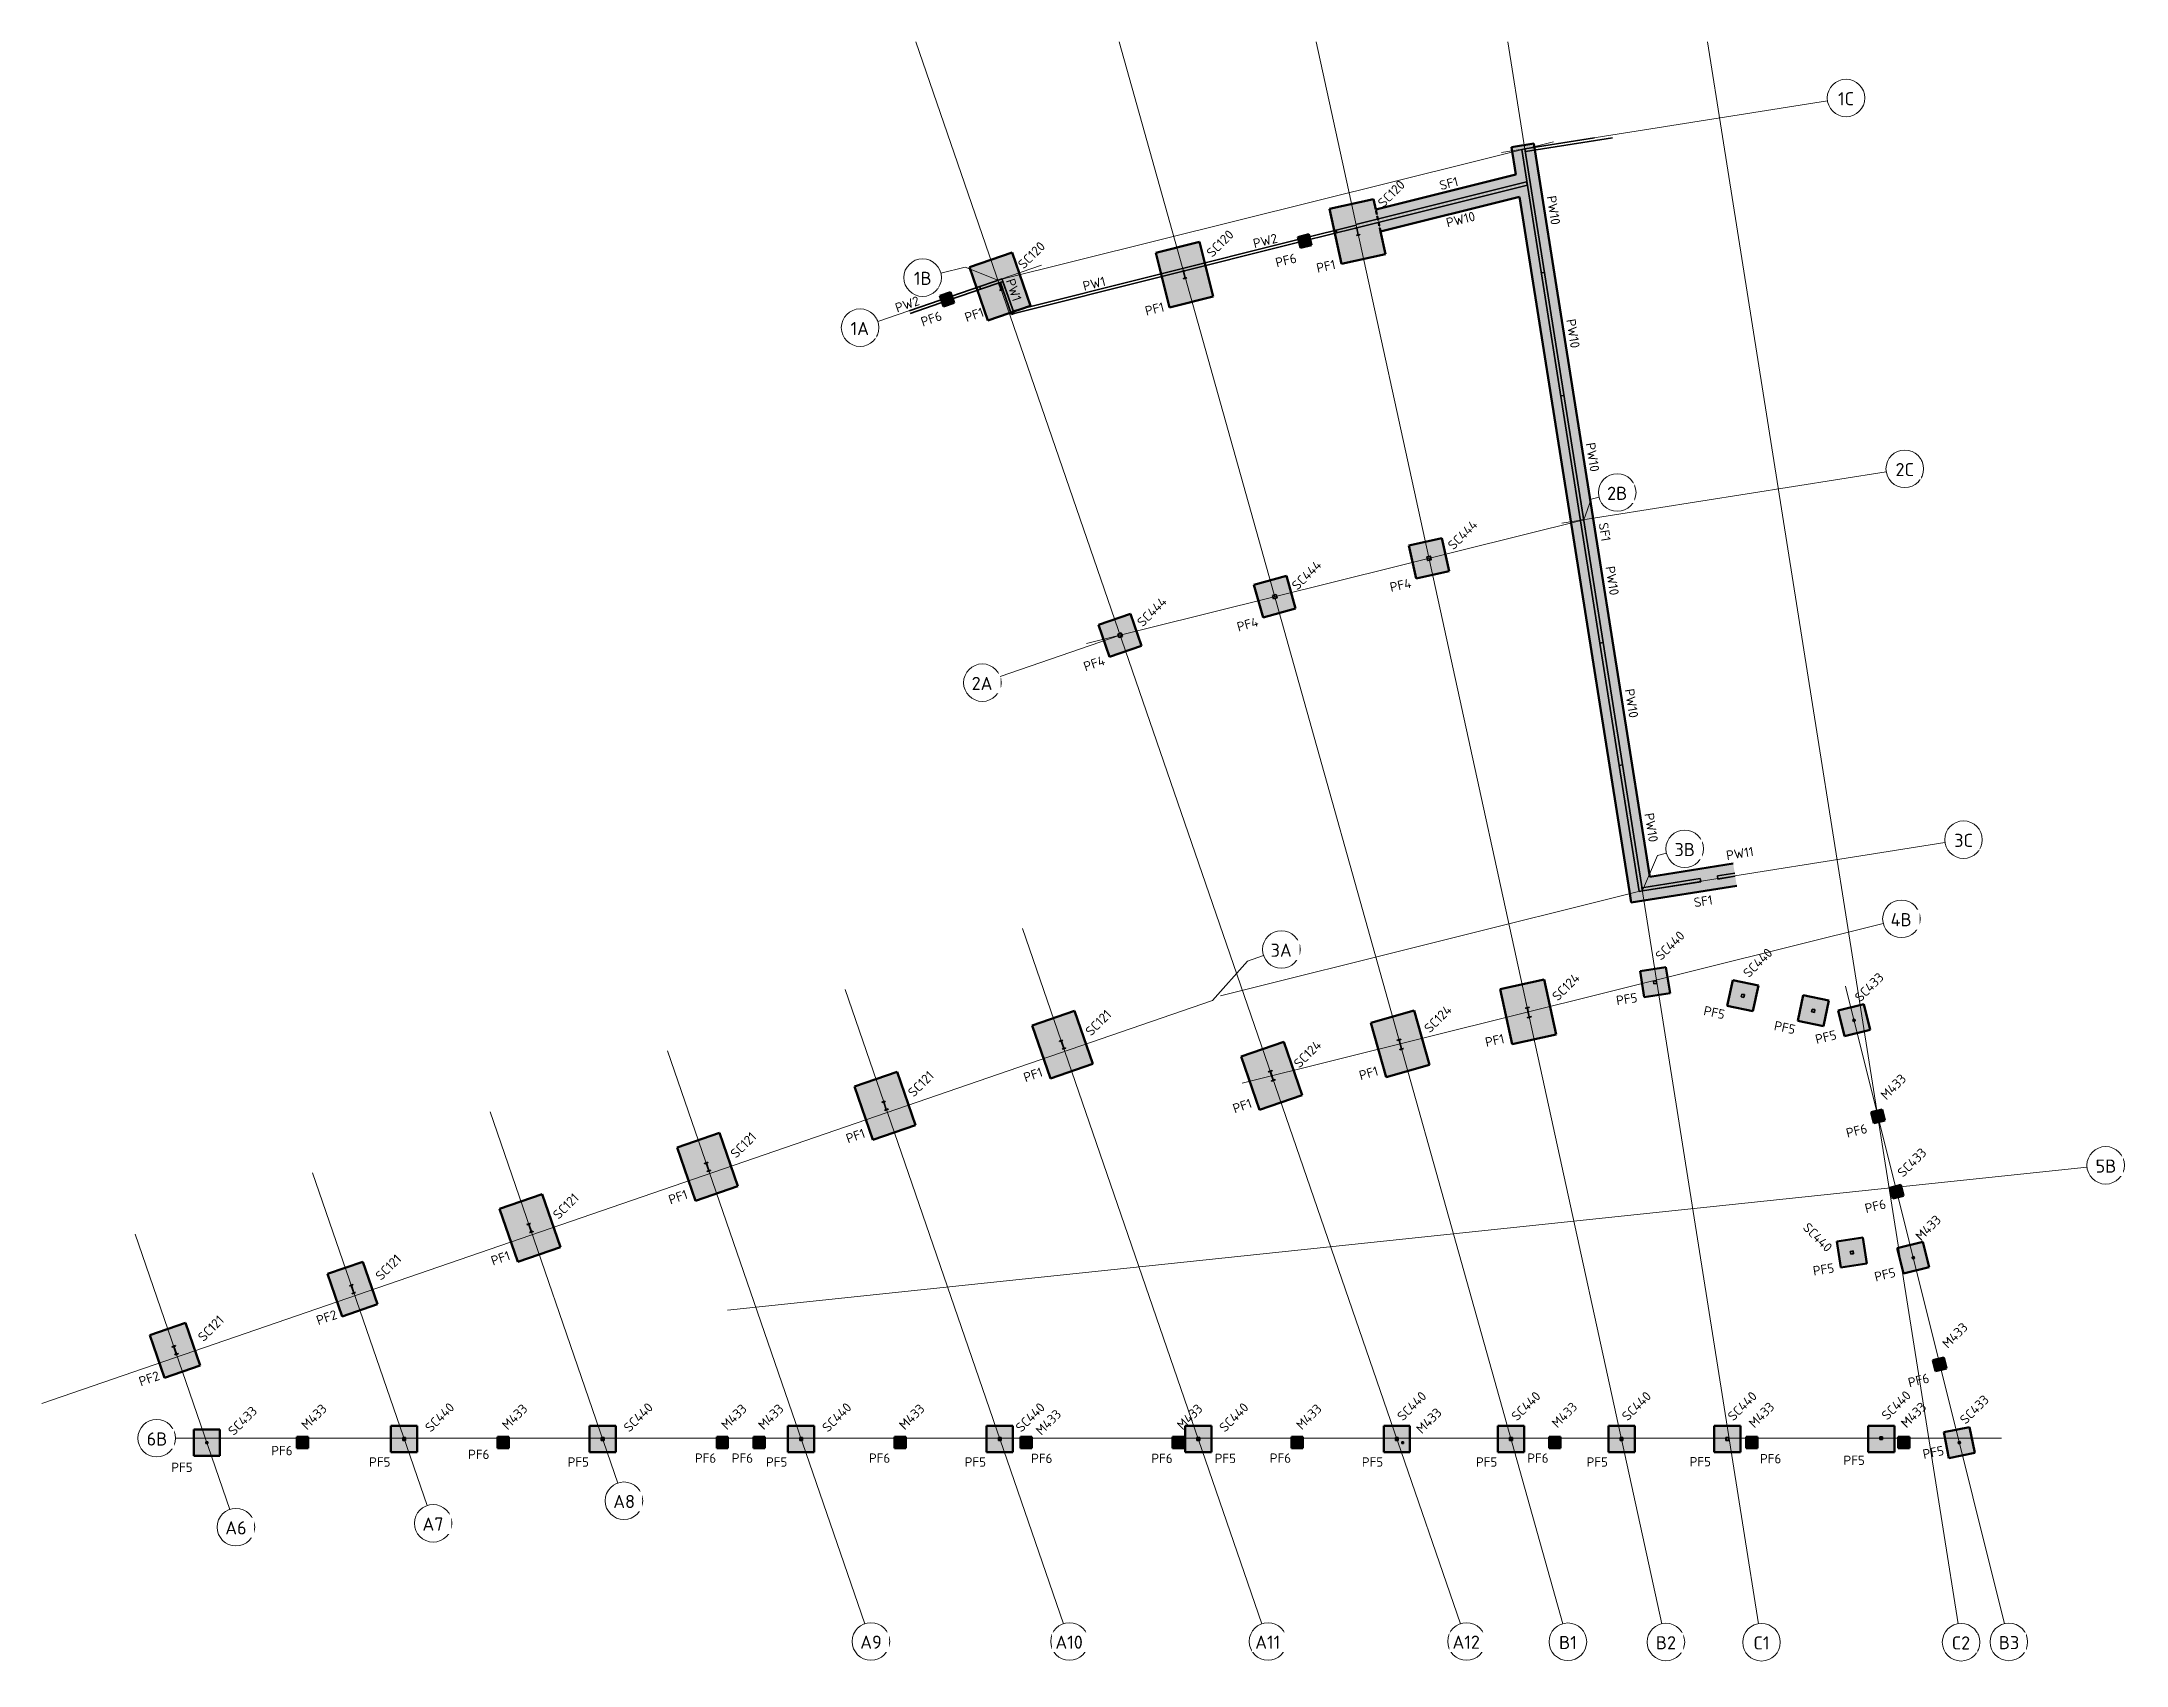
# Model space of a CAD drawing. Header units: millimetres. Extents: x 705 to 131896, y 9938 to 4044235.
# Drawn here: x 20850 to 131896, y 3957750 to 4044235 of the extents above.
import ezdxf

# ---------------------------------------------------------------- set-up
doc = ezdxf.new("R2010")
doc.units = ezdxf.units.MM
doc.linetypes.add('Hidden Half', pattern=[3, 2, -1])
for name, color, linetype, lineweight in [('A-200-A_WALL', 211, 'Continuous', 18), ('A-200-M_WALL_EXT', 113, 'Continuous', 13), ('S-160-A_FOUND', 171, 'Continuous', 18), ('S-160-M_FOUND', 171, 'Continuous', 13), ('S-160-MH_FOUND', 171, 'Hidden Half', 13), ('S-280-A_COLUMN', 171, 'Continuous', 18), ('S-280-M_COLUMN', 52, 'Continuous', 13), ('S-280-MH_COLUMN', 52, 'Hidden Half', 13), ('Z-030-M_GRID', 191, 'Continuous', 13), ('Z-033_T_GRIDREF', 31, 'Continuous', 13)]:
    doc.layers.add(name, color=color, linetype=linetype, lineweight=lineweight)
doc.styles.add('ISOCPEUR_1', font='isocpeur.ttf', dxfattribs={"height": 700})
doc.styles.add('ISOCPEUR_2', font='isocpeur.ttf', dxfattribs={"height": 500})

msp = doc.modelspace()

# ---------------------------------------------------------------- texts
at = {"layer": 'A-200-A_WALL', "lineweight": 13, "char_height": 500, "attachment_point": 1, "style": 'ISOCPEUR_2'}
for s, insert, width, rotation in [('PW10', (101510, 4036069), 1891.98, 279.00031), ('PW10', (95617, 4034820), 1891.98, 14.04498), ('PW2', (85332, 4033710), 1587.34, 14.04498), ('PW1', (72669, 4031671), 1459.07, 289.00041), ('PW1', (76261, 4031441), 1459.07, 14.04498), ('PW10', (102551, 4029501), 1891.98, 279.00031), ('PW10', (103594, 4022917), 1891.98, 279.00031), ('PW10', (104636, 4016336), 1891.98, 279.00031), ('PW10', (105670, 4009805), 1891.98, 279.00031), ('PW10', (106718, 4003188), 1891.98, 279.00031), ('PW11', (110548, 4001131), 1763.71, 9.00033)]:
    msp.add_mtext(s, dxfattribs=dict(at, insert=insert, width=width, rotation=rotation))
at = {"layer": 'S-160-A_FOUND', "lineweight": 13, "char_height": 500, "attachment_point": 1, "style": 'ISOCPEUR_2'}
for s, insert, width, rotation in [('SF1', (95259, 4036803), 1218.56, 14.04498), ('PF6', (86522, 4032694), 1346.83, 14.04498), ('PF1', (88710, 4032409), 1218.56, 12.33441), ('PF1', (69962, 4029762), 1218.56, 19.00041), ('PF1', (79577, 4030120), 1218.56, 14.01806), ('PF6', (67623, 4029525), 1346.83, 19.00041), ('SF1', (104280, 4018657), 1218.56, 279.00033), ('PF4', (92621, 4015407), 1394.94, 12.33441), ('PF4', (84468, 4013286), 1394.94, 15.66741), ('PF4', (76290, 4011162), 1394.94, 19.00041), ('SF1', (108822, 3998619), 1218.56, 9.00033), ('PF5', (104686, 3993397), 1346.83, 9.00033), ('PF5', (109447, 3992882), 1346.83, 348), ('PF1', (97700, 3991172), 1218.56, 12.33441), ('PF5', (113201, 3992083), 1346.83, 348), ('PF5', (115280, 3991320), 1346.83, 13.9804), ('PF1', (73093, 3989276), 1218.56, 19.00041), ('PF1', (90975, 3989393), 1218.56, 15.66741), ('PF1', (84240, 3987617), 1218.56, 19.00041), ('PF6', (116921, 3986329), 1346.83, 13.9804), ('PF1', (63637, 3986020), 1218.56, 19.00041), ('PF1', (54182, 3982764), 1218.56, 19.00041), ('PF6', (117921, 3982311), 1346.83, 13.98667), ('PF1', (44727, 3979509), 1218.56, 19.00041), ('PF5', (115168, 3978997), 1346.83, 8.99773), ('PF5', (118429, 3978670), 1346.83, 13.9804), ('PF2', (35422, 3976336), 1346.83, 19.00041), ('PF2', (25967, 3973080), 1346.83, 19.00041), ('PF6', (120223, 3973035), 1346.83, 13.9804), ('PF5', (121010, 3969231), 1346.83, 11.20024)]:
    msp.add_mtext(s, dxfattribs=dict(at, insert=insert, width=width, rotation=rotation))
at = {"layer": 'S-160-A_FOUND', "lineweight": 13, "char_height": 500, "width": 1346.83, "attachment_point": 1, "style": 'ISOCPEUR_2'}
for s, insert in [('PF6', (33078, 3969436)), ('PF5', (38292, 3968831)), ('PF6', (43566, 3969236)), ('PF5', (48868, 3968831)), ('PF6', (55645, 3969036)), ('PF6', (57611, 3969036)), ('PF5', (59437, 3968831)), ('PF6', (64919, 3969036)), ('PF5', (70021, 3968831)), ('PF6', (73557, 3969023)), ('PF6', (79963, 3969023)), ('PF5', (83336, 3969023)), ('PF6', (86271, 3969036)), ('PF5', (91173, 3968831)), ('PF5', (97255, 3968831)), ('PF6', (99986, 3969036)), ('PF5', (103143, 3968831)), ('PF5', (108636, 3968847)), ('PF6', (112385, 3969007)), ('PF5', (116830, 3968920)), ('PF5', (27753, 3968546))]:
    msp.add_mtext(s, dxfattribs=dict(at, insert=insert))
at = {"layer": 'S-280-A_COLUMN', "lineweight": 13, "char_height": 500, "attachment_point": 1, "style": 'ISOCPEUR_2'}
for s, insert, width, rotation in [('SC120', (91970, 4035718), 2084.39, 45), ('SC120', (72802, 4032441), 2084.39, 45), ('SC120', (82849, 4033064), 2084.39, 45), ('SC444', (95699, 4017481), 2356.96, 45), ('SC444', (87386, 4015334), 2356.96, 45), ('SC444', (79146, 4013380), 2356.96, 45), ('SC440', (106758, 3995610), 2308.86, 45), ('SC440', (111432, 3994692), 2308.86, 45), ('SC124', (101256, 3993452), 2132.49, 45), ('SC433', (117376, 3993400), 2260.76, 45), ('SC121', (76395, 3991587), 1956.12, 45), ('SC124', (94441, 3991750), 2132.49, 45), ('SC124', (87492, 3989878), 2132.49, 45), ('SC121', (66940, 3988331), 1956.12, 45), ('M433', (118758, 3988187), 1891.98, 45), ('SC121', (57485, 3985075), 1956.12, 45), ('SC433', (119651, 3984062), 2260.76, 45), ('SC121', (48030, 3981819), 1956.12, 45), ('SC440', (114978, 3981378), 2308.86, 315), ('M433', (120613, 3980673), 1891.98, 45), ('SC121', (38575, 3978564), 1956.12, 45), ('SC121', (29119, 3975308), 1956.12, 45), ('M433', (122039, 3974948), 1891.98, 45), ('SC440', (93002, 3971082), 2308.86, 45), ('SC440', (99084, 3971082), 2308.86, 45), ('SC440', (104972, 3971082), 2308.86, 45), ('SC440', (110609, 3971082), 2308.86, 45), ('SC440', (118806, 3971122), 2308.86, 45), ('SC433', (30725, 3970301), 2260.76, 45), ('M433', (34628, 3970609), 1891.98, 45), ('SC440', (41220, 3970482), 2308.86, 45), ('M433', (45317, 3970609), 1891.98, 45), ('SC440', (51797, 3970482), 2308.86, 45), ('M433', (56995, 3970609), 1891.98, 45), ('M433', (58961, 3970609), 1891.98, 45), ('SC440', (62373, 3970482), 2308.86, 45), ('M433', (66469, 3970609), 1891.98, 45), ('SC440', (72677, 3970482), 2308.86, 45), ('M433', (73746, 3970319), 1891.98, 45), ('M433', (81276, 3970609), 1891.98, 45), ('SC440', (83525, 3970482), 2308.86, 45), ('M433', (87621, 3970609), 1891.98, 45), ('M433', (94015, 3970402), 1891.98, 45), ('M433', (101236, 3970709), 1891.98, 45), ('M433', (111734, 3970709), 1891.98, 45), ('M433', (119834, 3970709), 1891.98, 45), ('SC433', (122977, 3970903), 2260.76, 45)]:
    msp.add_mtext(s, dxfattribs=dict(at, insert=insert, width=width, rotation=rotation))

# ---------------------------------------------------------------- blocks, each defined once
blk = doc.blocks.new('NRP_Column-Steel-SHS - SC444 - 200x200x6_0SHS-4110093-S1_001 - FOUNDATION PLAN - PART 2')
at = {"layer": 'S-280-M_COLUMN', "lineweight": 35}
for p, q in [((100, 100), (-100, 100)), ((-100, 100), (-100, -100)), ((-94, -94), (-94, 94)), ((-94, 94), (94, 94)), ((94, 94), (94, -94)), ((100, -100), (100, 100)), ((-100, -100), (100, -100)), ((94, -94), (-94, -94))]:
    blk.add_line(p, q, dxfattribs=at)
blk = doc.blocks.new('NRP_Column-Steel-SHS - SC444 - 200x200x6_0SHS-3921537-S1_001 - FOUNDATION PLAN - PART 2')
at = {"layer": 'S-280-M_COLUMN', "lineweight": 35}
for p, q in [((100, 100), (-100, 100)), ((-100, 100), (-100, -100)), ((-94, -94), (-94, 94)), ((-94, 94), (94, 94)), ((94, 94), (94, -94)), ((100, -100), (100, 100)), ((-100, -100), (100, -100)), ((94, -94), (-94, -94))]:
    blk.add_line(p, q, dxfattribs=at)
blk = doc.blocks.new('NRP_Column-Steel-SHS - SC444 - 200x200x6_0SHS-3921946-S1_001 - FOUNDATION PLAN - PART 2')
at = {"layer": 'S-280-M_COLUMN', "lineweight": 35}
for p, q in [((100, 100), (-100, 100)), ((-100, 100), (-100, -100)), ((-94, -94), (-94, 94)), ((-94, 94), (94, 94)), ((94, 94), (94, -94)), ((100, -100), (100, 100)), ((-100, -100), (100, -100)), ((94, -94), (-94, -94))]:
    blk.add_line(p, q, dxfattribs=at)
blk = doc.blocks.new('NRP_Column-Steel-SHS - SC433 - 100x100x5_0SHS-4145820-S1_001 - FOUNDATION PLAN - PART 2')
at = {"layer": 'S-280-M_COLUMN', "lineweight": 35}
for p, q in [((50, 50), (-50, 50)), ((-50, 50), (-50, -50)), ((-45, -45), (-45, 45)), ((-45, 45), (45, 45)), ((45, 45), (45, -45)), ((50, -50), (50, 50)), ((-50, -50), (50, -50)), ((45, -45), (-45, -45))]:
    blk.add_line(p, q, dxfattribs=at)
blk = doc.blocks.new('NRP_Column-Steel-SHS - SC440 - 150x150x5_0SHS-4132256-S1_001 - FOUNDATION PLAN - PART 2')
at = {"layer": 'S-280-M_COLUMN', "lineweight": 35}
for p, q in [((75, 75), (-75, 75)), ((-75, 75), (-75, -75)), ((-70, -70), (-70, 70)), ((-70, 70), (70, 70)), ((70, 70), (70, -70)), ((75, -75), (75, 75)), ((-75, -75), (75, -75)), ((70, -70), (-70, -70))]:
    blk.add_line(p, q, dxfattribs=at)
blk = doc.blocks.new('NRP_Column-Steel-SHS - SC440 - 150x150x5_0SHS-4132352-S1_001 - FOUNDATION PLAN - PART 2')
at = {"layer": 'S-280-M_COLUMN', "lineweight": 35}
for p, q in [((75, 75), (-75, 75)), ((-75, 75), (-75, -75)), ((-70, -70), (-70, 70)), ((-70, 70), (70, 70)), ((70, 70), (70, -70)), ((75, -75), (75, 75)), ((-75, -75), (75, -75)), ((70, -70), (-70, -70))]:
    blk.add_line(p, q, dxfattribs=at)
blk = doc.blocks.new('NRP_Column-Steel-SHS - SC440 - 150x150x5_0SHS-3895936-S1_001 - FOUNDATION PLAN - PART 2')
at = {"layer": 'S-280-M_COLUMN', "lineweight": 35}
for p, q in [((75, 75), (-75, 75)), ((-75, 75), (-75, -75)), ((-70, -70), (-70, 70)), ((-70, 70), (70, 70)), ((70, 70), (70, -70)), ((75, -75), (75, 75)), ((-75, -75), (75, -75)), ((70, -70), (-70, -70))]:
    blk.add_line(p, q, dxfattribs=at)
blk = doc.blocks.new('NRP_Column-Steel-SHS - SC440 - 150x150x5_0SHS-3895937-S1_001 - FOUNDATION PLAN - PART 2')
at = {"layer": 'S-280-M_COLUMN', "lineweight": 35}
for p, q in [((75, 75), (-75, 75)), ((-75, 75), (-75, -75)), ((-70, -70), (-70, 70)), ((-70, 70), (70, 70)), ((70, 70), (70, -70)), ((75, -75), (75, 75)), ((-75, -75), (75, -75)), ((70, -70), (-70, -70))]:
    blk.add_line(p, q, dxfattribs=at)
blk = doc.blocks.new('NRP_Column-Steel-SHS - SC440 - 150x150x5_0SHS-3895938-S1_001 - FOUNDATION PLAN - PART 2')
at = {"layer": 'S-280-M_COLUMN', "lineweight": 35}
for p, q in [((75, 75), (-75, 75)), ((-75, 75), (-75, -75)), ((-70, -70), (-70, 70)), ((-70, 70), (70, 70)), ((70, 70), (70, -70)), ((75, -75), (75, 75)), ((-75, -75), (75, -75)), ((70, -70), (-70, -70))]:
    blk.add_line(p, q, dxfattribs=at)
blk = doc.blocks.new('NRP_Column-Steel-SHS - SC440 - 150x150x5_0SHS-3895939-S1_001 - FOUNDATION PLAN - PART 2')
at = {"layer": 'S-280-M_COLUMN', "lineweight": 35}
for p, q in [((75, 75), (-75, 75)), ((-75, 75), (-75, -75)), ((-70, -70), (-70, 70)), ((-70, 70), (70, 70)), ((70, 70), (70, -70)), ((75, -75), (75, 75)), ((-75, -75), (75, -75)), ((70, -70), (-70, -70))]:
    blk.add_line(p, q, dxfattribs=at)
blk = doc.blocks.new('NRP_Column-Steel-SHS - SC440 - 150x150x5_0SHS-4146195-S1_001 - FOUNDATION PLAN - PART 2')
at = {"layer": 'S-280-M_COLUMN', "lineweight": 35}
for p, q in [((75, 75), (-75, 75)), ((-75, 75), (-75, -75)), ((-70, -70), (-70, 70)), ((-70, 70), (70, 70)), ((70, 70), (70, -70)), ((75, -75), (75, 75)), ((-75, -75), (75, -75)), ((70, -70), (-70, -70))]:
    blk.add_line(p, q, dxfattribs=at)
blk = doc.blocks.new('NRP_Column-Steel-SHS - SC440 - 150x150x5_0SHS-4146193-S1_001 - FOUNDATION PLAN - PART 2')
at = {"layer": 'S-280-M_COLUMN', "lineweight": 35}
for p, q in [((75, 75), (-75, 75)), ((-75, 75), (-75, -75)), ((-70, -70), (-70, 70)), ((-70, 70), (70, 70)), ((70, 70), (70, -70)), ((75, -75), (75, 75)), ((-75, -75), (75, -75)), ((70, -70), (-70, -70))]:
    blk.add_line(p, q, dxfattribs=at)
blk = doc.blocks.new('NRP_Column-Steel-SHS - SC440 - 150x150x5_0SHS-4145874-S1_001 - FOUNDATION PLAN - PART 2')
at = {"layer": 'S-280-M_COLUMN', "lineweight": 35}
for p, q in [((75, 75), (-75, 75)), ((-75, 75), (-75, -75)), ((-70, -70), (-70, 70)), ((-70, 70), (70, 70)), ((70, 70), (70, -70)), ((75, -75), (75, 75)), ((-75, -75), (75, -75)), ((70, -70), (-70, -70))]:
    blk.add_line(p, q, dxfattribs=at)
blk = doc.blocks.new('NRP_Column-Steel-SHS - SC440 - 150x150x5_0SHS-4132785-S1_001 - FOUNDATION PLAN - PART 2')
at = {"layer": 'S-280-M_COLUMN', "lineweight": 35}
for p, q in [((75, 75), (-75, 75)), ((-75, 75), (-75, -75)), ((-70, -70), (-70, 70)), ((-70, 70), (70, 70)), ((70, 70), (70, -70)), ((75, -75), (75, 75)), ((-75, -75), (75, -75)), ((70, -70), (-70, -70))]:
    blk.add_line(p, q, dxfattribs=at)
blk = doc.blocks.new('NRP_Column-Steel-SHS - SC433 - 100x100x5_0SHS-4142158-S1_001 - FOUNDATION PLAN - PART 2')
at = {"layer": 'S-280-M_COLUMN', "lineweight": 35}
for p, q in [((50, 50), (-50, 50)), ((-50, 50), (-50, -50)), ((-45, -45), (-45, 45)), ((-45, 45), (45, 45)), ((45, 45), (45, -45)), ((50, -50), (50, 50)), ((-50, -50), (50, -50)), ((45, -45), (-45, -45))]:
    blk.add_line(p, q, dxfattribs=at)
blk = doc.blocks.new('NRP_Column-Steel-SHS - SC433 - 100x100x5_0SHS-4142726-S1_001 - FOUNDATION PLAN - PART 2')
at = {"layer": 'S-280-M_COLUMN', "lineweight": 35}
for p, q in [((50, 50), (-50, 50)), ((-50, 50), (-50, -50)), ((-45, -45), (-45, 45)), ((-45, 45), (45, 45)), ((45, 45), (45, -45)), ((50, -50), (50, 50)), ((-50, -50), (50, -50)), ((45, -45), (-45, -45))]:
    blk.add_line(p, q, dxfattribs=at)
blk = doc.blocks.new('NRP_Column-Steel-SHS - SC440 - 150x150x5_0SHS-3900631-S1_001 - FOUNDATION PLAN - PART 2')
at = {"layer": 'S-280-M_COLUMN', "lineweight": 35}
for p, q in [((75, 75), (-75, 75)), ((-75, 75), (-75, -75)), ((-70, -70), (-70, 70)), ((-70, 70), (70, 70)), ((70, 70), (70, -70)), ((75, -75), (75, 75)), ((-75, -75), (75, -75)), ((70, -70), (-70, -70))]:
    blk.add_line(p, q, dxfattribs=at)
blk = doc.blocks.new('NRP_Column-Steel-SHS - SC440 - 150x150x5_0SHS-3900632-S1_001 - FOUNDATION PLAN - PART 2')
at = {"layer": 'S-280-M_COLUMN', "lineweight": 35}
for p, q in [((75, 75), (-75, 75)), ((-75, 75), (-75, -75)), ((-70, -70), (-70, 70)), ((-70, 70), (70, 70)), ((70, 70), (70, -70)), ((75, -75), (75, 75)), ((-75, -75), (75, -75)), ((70, -70), (-70, -70))]:
    blk.add_line(p, q, dxfattribs=at)
blk = doc.blocks.new('NRP_Column-Steel-SHS - SC440 - 150x150x5_0SHS-3964800-S1_001 - FOUNDATION PLAN - PART 2')
at = {"layer": 'S-280-M_COLUMN', "lineweight": 35}
for p, q in [((75, 75), (-75, 75)), ((-75, 75), (-75, -75)), ((-70, -70), (-70, 70)), ((-70, 70), (70, 70)), ((70, 70), (70, -70)), ((75, -75), (75, 75)), ((-75, -75), (75, -75)), ((70, -70), (-70, -70))]:
    blk.add_line(p, q, dxfattribs=at)
blk = doc.blocks.new('NRP_Foundation-Pad Footing Fibre _v2_ - PF4 -1800 x 1800 x 400d-3893011-S1_001 - FOUNDATION PLAN - PART 2')
at = {"layer": 'S-160-M_FOUND', "linetype": 'Hidden Half', "lineweight": 50}
blk.add_hatch(color=256, dxfattribs=at).paths.add_polyline_path([(-850, 550), (-850, -1250), (950, -1250), (950, 550)])
at = {"layer": 'S-160-M_FOUND', "lineweight": 50}
for p, q in [((950, 550), (-850, 550)), ((-850, 550), (-850, -1250)), ((950, -1250), (950, 550)), ((-850, -1250), (950, -1250))]:
    blk.add_line(p, q, dxfattribs=at)
blk = doc.blocks.new('NRP_Foundation-Pad Footing Fibre _v2_ - PF5 -1400 x 1400 x 400d-3893014-S1_001 - FOUNDATION PLAN - PART 2')
at = {"layer": 'S-160-M_FOUND', "linetype": 'Hidden Half', "lineweight": 50}
blk.add_hatch(color=256, dxfattribs=at).paths.add_polyline_path([(750, 350), (-650, 350), (-650, -1050), (750, -1050)])
at = {"layer": 'S-160-M_FOUND', "lineweight": 50}
for p, q in [((750, 350), (-650, 350)), ((-650, 350), (-650, -1050)), ((750, -1050), (750, 350)), ((-650, -1050), (750, -1050))]:
    blk.add_line(p, q, dxfattribs=at)
blk = doc.blocks.new('NRP_Foundation-Pad Footing Fibre _v2_ - PF1 - 3000 x 2400 x 600d-2371040-S1_001 - FOUNDATION PLAN - PART 2')
at = {"layer": 'S-160-M_FOUND', "linetype": 'Hidden Half', "lineweight": 50}
blk.add_hatch(color=256, dxfattribs=at).paths.add_polyline_path([(1550, 850), (-1450, 850), (-1450, -1550), (1550, -1550)])
at = {"layer": 'S-160-M_FOUND', "lineweight": 50}
for p, q in [((1550, 850), (-1450, 850)), ((-1450, 850), (-1450, -1550)), ((1550, -1550), (1550, 850)), ((-1450, -1550), (1550, -1550))]:
    blk.add_line(p, q, dxfattribs=at)
blk = doc.blocks.new('NRP_Foundation-Pad Footing Fibre _v2_ - PF2 -2400 x 2000 x 600d-3893007-S1_001 - FOUNDATION PLAN - PART 2')
at = {"layer": 'S-160-M_FOUND', "linetype": 'Hidden Half', "lineweight": 50}
blk.add_hatch(color=256, dxfattribs=at).paths.add_polyline_path([(1250, -1350), (1250, 650), (-1150, 650), (-1150, -1350)])
at = {"layer": 'S-160-M_FOUND', "lineweight": 50}
for p, q in [((1250, 650), (-1150, 650)), ((-1150, 650), (-1150, -1350)), ((1250, -1350), (1250, 650)), ((-1150, -1350), (1250, -1350))]:
    blk.add_line(p, q, dxfattribs=at)
blk = doc.blocks.new('NRP_Column-Steel-SHS - M433 - 100x100x5_0SHS-3909548-S1_001 - FOUNDATION PLAN - PART 2')
at = {"layer": 'S-280-M_COLUMN', "lineweight": 35}
for p, q in [((50, 50), (-50, 50)), ((-50, 50), (-50, -50)), ((-45, -45), (-45, 45)), ((-45, 45), (45, 45)), ((45, 45), (45, -45)), ((50, -50), (50, 50)), ((-50, -50), (50, -50)), ((45, -45), (-45, -45))]:
    blk.add_line(p, q, dxfattribs=at)
blk = doc.blocks.new('NRP_Column-Steel-SHS - M433 - 100x100x5_0SHS-3910052-S1_001 - FOUNDATION PLAN - PART 2')
at = {"layer": 'S-280-M_COLUMN', "lineweight": 35}
for p, q in [((50, 50), (-50, 50)), ((-50, 50), (-50, -50)), ((-45, -45), (-45, 45)), ((-45, 45), (45, 45)), ((45, 45), (45, -45)), ((50, -50), (50, 50)), ((-50, -50), (50, -50)), ((45, -45), (-45, -45))]:
    blk.add_line(p, q, dxfattribs=at)
blk = doc.blocks.new('NRP_Column-Steel-SHS - M433 - 100x100x5_0SHS-3910123-S1_001 - FOUNDATION PLAN - PART 2')
at = {"layer": 'S-280-M_COLUMN', "lineweight": 35}
for p, q in [((50, 50), (-50, 50)), ((-50, 50), (-50, -50)), ((-45, -45), (-45, 45)), ((-45, 45), (45, 45)), ((45, 45), (45, -45)), ((50, -50), (50, 50)), ((-50, -50), (50, -50)), ((45, -45), (-45, -45))]:
    blk.add_line(p, q, dxfattribs=at)
blk = doc.blocks.new('NRP_Column-Steel-SHS - M433 - 100x100x5_0SHS-3910160-S1_001 - FOUNDATION PLAN - PART 2')
at = {"layer": 'S-280-M_COLUMN', "lineweight": 35}
for p, q in [((50, 50), (-50, 50)), ((-50, 50), (-50, -50)), ((-45, -45), (-45, 45)), ((-45, 45), (45, 45)), ((45, 45), (45, -45)), ((50, -50), (50, 50)), ((-50, -50), (50, -50)), ((45, -45), (-45, -45))]:
    blk.add_line(p, q, dxfattribs=at)
blk = doc.blocks.new('NRP_Column-Steel-SHS - M433 - 100x100x5_0SHS-3910138-S1_001 - FOUNDATION PLAN - PART 2')
at = {"layer": 'S-280-M_COLUMN', "lineweight": 35}
for p, q in [((50, 50), (-50, 50)), ((-50, 50), (-50, -50)), ((-45, -45), (-45, 45)), ((-45, 45), (45, 45)), ((45, 45), (45, -45)), ((50, -50), (50, 50)), ((-50, -50), (50, -50)), ((45, -45), (-45, -45))]:
    blk.add_line(p, q, dxfattribs=at)
blk = doc.blocks.new('NRP_Column-Steel-SHS - M433 - 100x100x5_0SHS-3910202-S1_001 - FOUNDATION PLAN - PART 2')
at = {"layer": 'S-280-M_COLUMN', "lineweight": 35}
for p, q in [((50, 50), (-50, 50)), ((-50, 50), (-50, -50)), ((-45, -45), (-45, 45)), ((-45, 45), (45, 45)), ((45, 45), (45, -45)), ((50, -50), (50, 50)), ((-50, -50), (50, -50)), ((45, -45), (-45, -45))]:
    blk.add_line(p, q, dxfattribs=at)
blk = doc.blocks.new('NRP_Column-Steel-SHS - M433 - 100x100x5_0SHS-3910205-S1_001 - FOUNDATION PLAN - PART 2')
at = {"layer": 'S-280-M_COLUMN', "lineweight": 35}
for p, q in [((50, 50), (-50, 50)), ((-50, 50), (-50, -50)), ((-45, -45), (-45, 45)), ((-45, 45), (45, 45)), ((45, 45), (45, -45)), ((50, -50), (50, 50)), ((-50, -50), (50, -50)), ((45, -45), (-45, -45))]:
    blk.add_line(p, q, dxfattribs=at)
blk = doc.blocks.new('NRP_Column-Steel-SHS - M433 - 100x100x5_0SHS-3910236-S1_001 - FOUNDATION PLAN - PART 2')
at = {"layer": 'S-280-M_COLUMN', "lineweight": 35}
for p, q in [((50, 50), (-50, 50)), ((-50, 50), (-50, -50)), ((-45, -45), (-45, 45)), ((-45, 45), (45, 45)), ((45, 45), (45, -45)), ((50, -50), (50, 50)), ((-50, -50), (50, -50)), ((45, -45), (-45, -45))]:
    blk.add_line(p, q, dxfattribs=at)
blk = doc.blocks.new('NRP_Column-Steel-SHS - M433 - 100x100x5_0SHS-3910260-S1_001 - FOUNDATION PLAN - PART 2')
at = {"layer": 'S-280-M_COLUMN', "lineweight": 35}
for p, q in [((50, 50), (-50, 50)), ((-50, 50), (-50, -50)), ((-45, -45), (-45, 45)), ((-45, 45), (45, 45)), ((45, 45), (45, -45)), ((50, -50), (50, 50)), ((-50, -50), (50, -50)), ((45, -45), (-45, -45))]:
    blk.add_line(p, q, dxfattribs=at)
blk = doc.blocks.new('NRP_Column-Steel-SHS - M433 - 100x100x5_0SHS-3910288-S1_001 - FOUNDATION PLAN - PART 2')
at = {"layer": 'S-280-M_COLUMN', "lineweight": 35}
for p, q in [((50, 50), (-50, 50)), ((-50, 50), (-50, -50)), ((-45, -45), (-45, 45)), ((-45, 45), (45, 45)), ((45, 45), (45, -45)), ((50, -50), (50, 50)), ((-50, -50), (50, -50)), ((45, -45), (-45, -45))]:
    blk.add_line(p, q, dxfattribs=at)
blk = doc.blocks.new('NRP_Column-Steel-SHS - M433 - 100x100x5_0SHS-3910291-S1_001 - FOUNDATION PLAN - PART 2')
at = {"layer": 'S-280-M_COLUMN', "lineweight": 35}
for p, q in [((50, 50), (-50, 50)), ((-50, 50), (-50, -50)), ((-45, -45), (-45, 45)), ((-45, 45), (45, 45)), ((45, 45), (45, -45)), ((50, -50), (50, 50)), ((-50, -50), (50, -50)), ((45, -45), (-45, -45))]:
    blk.add_line(p, q, dxfattribs=at)
blk = doc.blocks.new('NRP_Column-Steel-SHS - M433 - 100x100x5_0SHS-3910356-S1_001 - FOUNDATION PLAN - PART 2')
at = {"layer": 'S-280-M_COLUMN', "lineweight": 35}
for p, q in [((50, 50), (-50, 50)), ((-50, 50), (-50, -50)), ((-45, -45), (-45, 45)), ((-45, 45), (45, 45)), ((45, 45), (45, -45)), ((50, -50), (50, 50)), ((-50, -50), (50, -50)), ((45, -45), (-45, -45))]:
    blk.add_line(p, q, dxfattribs=at)
blk = doc.blocks.new('NRP_Foundation-Pad Footing Fibre _v2_ - PF6 -600 x 600 x 400d-3914141-S1_001 - FOUNDATION PLAN - PART 2')
at = {"layer": 'S-160-M_FOUND', "linetype": 'Hidden Half', "lineweight": 50}
blk.add_hatch(color=256, dxfattribs=at).paths.add_polyline_path([(350, -50), (-250, -50), (-250, -650), (350, -650)])
at = {"layer": 'S-160-M_FOUND', "lineweight": 50}
for p, q in [((350, -50), (-250, -50)), ((-250, -50), (-250, -650)), ((-250, -650), (350, -650)), ((350, -650), (350, -50))]:
    blk.add_line(p, q, dxfattribs=at)
blk = doc.blocks.new('NRP_Column-Steel-SHS - SC433 - 100x100x5_0SHS-4142520-S1_001 - FOUNDATION PLAN - PART 2')
at = {"layer": 'S-280-M_COLUMN', "lineweight": 35}
for p, q in [((50, 50), (-50, 50)), ((-50, 50), (-50, -50)), ((-45, -45), (-45, 45)), ((-45, 45), (45, 45)), ((45, 45), (45, -45)), ((50, -50), (50, 50)), ((-50, -50), (50, -50)), ((45, -45), (-45, -45))]:
    blk.add_line(p, q, dxfattribs=at)
blk = doc.blocks.new('NRP_Column-Steel-SHS - M433 - 100x100x5_0SHS-3957470-S1_001 - FOUNDATION PLAN - PART 2')
at = {"layer": 'S-280-M_COLUMN', "lineweight": 35}
for p, q in [((50, 50), (-50, 50)), ((-50, 50), (-50, -50)), ((-45, -45), (-45, 45)), ((-45, 45), (45, 45)), ((45, 45), (45, -45)), ((50, -50), (50, 50)), ((-50, -50), (50, -50)), ((45, -45), (-45, -45))]:
    blk.add_line(p, q, dxfattribs=at)
blk = doc.blocks.new('NRP_Column-Steel-SHS - SC440 - 150x150x5_0SHS-4146255-S1_001 - FOUNDATION PLAN - PART 2')
at = {"layer": 'S-280-M_COLUMN', "lineweight": 35}
for p, q in [((75, 75), (-75, 75)), ((-75, 75), (-75, -75)), ((-70, -70), (-70, 70)), ((-70, 70), (70, 70)), ((70, 70), (70, -70)), ((75, -75), (75, 75)), ((-75, -75), (75, -75)), ((70, -70), (-70, -70))]:
    blk.add_line(p, q, dxfattribs=at)
blk = doc.blocks.new('NRP_Column-Steel-SHS - M433 - 100x100x5_0SHS-4143105-S1_001 - FOUNDATION PLAN - PART 2')
at = {"layer": 'S-280-M_COLUMN', "lineweight": 35}
for p, q in [((50, 50), (-50, 50)), ((-50, 50), (-50, -50)), ((-45, -45), (-45, 45)), ((-45, 45), (45, 45)), ((45, 45), (45, -45)), ((50, -50), (50, 50)), ((-50, -50), (50, -50)), ((45, -45), (-45, -45))]:
    blk.add_line(p, q, dxfattribs=at)
blk = doc.blocks.new('NRP_Column-Steel-SHS - M433 - 100x100x5_0SHS-4143106-S1_001 - FOUNDATION PLAN - PART 2')
at = {"layer": 'S-280-M_COLUMN', "lineweight": 35}
for p, q in [((50, 50), (-50, 50)), ((-50, 50), (-50, -50)), ((-45, -45), (-45, 45)), ((-45, 45), (45, 45)), ((45, 45), (45, -45)), ((50, -50), (50, 50)), ((-50, -50), (50, -50)), ((45, -45), (-45, -45))]:
    blk.add_line(p, q, dxfattribs=at)
blk = doc.blocks.new('NRP_Column-Steel-UB - SC121 - 460UB67_1-V1-S1_001 - FOUNDATION PLAN - PART 2')
at = {"layer": 'S-280-M_COLUMN', "lineweight": 35}
for p, q in [((95, 453.8), (-95, 453.8)), ((-95, 453.8), (-95, 441.1)), ((-95, 441.1), (-15.65, 441.1)), ((-15.65, 12.7), (-95, 12.7)), ((-95, 12.7), (-95, 0)), ((-95, 0), (95, 0)), ((-4.25, 429.7), (-4.25, 24.1)), ((4.25, 24.1), (4.25, 429.7)), ((15.65, 441.1), (95, 441.1)), ((95, 12.7), (15.65, 12.7)), ((95, 441.1), (95, 453.8)), ((95, 0), (95, 12.7))]:
    blk.add_line(p, q, dxfattribs=at)
for centre, start, end in [((-15.65, 429.7), 0, 90), ((-15.65, 24.1), 270, 0), ((15.65, 429.7), 90, 180), ((15.65, 24.1), 180, 270)]:
    blk.add_arc(centre, 11.4, start, end, dxfattribs=at)
at = {"layer": 'S-280-MH_COLUMN', "lineweight": 35}
for centre, start, end in [((-15.65, 429.7), 0, 90), ((-15.65, 24.1), 270, 0), ((15.65, 429.7), 90, 180), ((15.65, 24.1), 180, 270)]:
    blk.add_arc(centre, 11.4, start, end, dxfattribs=at)
blk = doc.blocks.new('NRP_Column-Steel-UB - SC124 - 530UB82_0-4039992-S1_001 - FOUNDATION PLAN - PART 2')
at = {"layer": 'S-280-M_COLUMN', "lineweight": 35}
for p, q in [((104.5, 528.2), (-104.5, 528.2)), ((-104.5, 528.2), (-104.5, 515)), ((-104.5, 515), (-18.8, 515)), ((-18.8, 13.2), (-104.5, 13.2)), ((-104.5, 13.2), (-104.5, 0)), ((-104.5, 0), (104.5, 0)), ((-4.8, 501), (-4.8, 27.2)), ((4.8, 27.2), (4.8, 501)), ((18.8, 515), (104.5, 515)), ((104.5, 13.2), (18.8, 13.2)), ((104.5, 515), (104.5, 528.2)), ((104.5, 0), (104.5, 13.2))]:
    blk.add_line(p, q, dxfattribs=at)
for centre, start, end in [((-18.8, 501), 0, 90), ((-18.8, 27.2), 270, 0), ((18.8, 501), 90, 180), ((18.8, 27.2), 180, 270)]:
    blk.add_arc(centre, 14, start, end, dxfattribs=at)
at = {"layer": 'S-280-MH_COLUMN', "lineweight": 35}
for centre, start, end in [((-18.8, 501), 0, 90), ((-18.8, 27.2), 270, 0), ((18.8, 501), 90, 180), ((18.8, 27.2), 180, 270)]:
    blk.add_arc(centre, 14, start, end, dxfattribs=at)
blk = doc.blocks.new('NRP_Column-Steel-UB - SC120 - 410UB59_7-4110039-S1_001 - FOUNDATION PLAN - PART 2')
at = {"layer": 'S-280-M_COLUMN', "lineweight": 35}
for p, q in [((89, 406.4), (-89, 406.4)), ((-89, 406.4), (-89, 393.6)), ((-89, 393.6), (-15.3, 393.6)), ((-15.3, 12.8), (-89, 12.8)), ((-89, 12.8), (-89, 0)), ((-89, 0), (89, 0)), ((-3.9, 382.2), (-3.9, 24.2)), ((3.9, 24.2), (3.9, 382.2)), ((15.3, 393.6), (89, 393.6)), ((89, 12.8), (15.3, 12.8)), ((89, 393.6), (89, 406.4)), ((89, 0), (89, 12.8))]:
    blk.add_line(p, q, dxfattribs=at)
for centre, start, end in [((-15.3, 382.2), 0, 90), ((-15.3, 24.2), 270, 0), ((15.3, 382.2), 90, 180), ((15.3, 24.2), 180, 270)]:
    blk.add_arc(centre, 11.4, start, end, dxfattribs=at)
at = {"layer": 'S-280-MH_COLUMN', "lineweight": 35}
for centre, start, end in [((-15.3, 382.2), 0, 90), ((-15.3, 24.2), 270, 0), ((15.3, 382.2), 90, 180), ((15.3, 24.2), 180, 270)]:
    blk.add_arc(centre, 11.4, start, end, dxfattribs=at)
blk = doc.blocks.new('NRP_Column-Steel-UB - SC124 - 530UB82_0-4065242-S1_001 - FOUNDATION PLAN - PART 2')
at = {"layer": 'S-280-M_COLUMN', "lineweight": 35}
for p, q in [((104.5, 264.1), (-104.5, 264.1)), ((-104.5, 264.1), (-104.5, 250.9)), ((-104.5, 250.9), (-18.8, 250.9)), ((-4.8, 236.9), (-4.8, -236.9)), ((4.8, -236.9), (4.8, 236.9)), ((18.8, 250.9), (104.5, 250.9)), ((104.5, 250.9), (104.5, 264.1)), ((-18.8, -250.9), (-104.5, -250.9)), ((-104.5, -250.9), (-104.5, -264.1)), ((-104.5, -264.1), (104.5, -264.1)), ((104.5, -250.9), (18.8, -250.9)), ((104.5, -264.1), (104.5, -250.9))]:
    blk.add_line(p, q, dxfattribs=at)
for centre, start, end in [((-18.8, 236.9), 0, 90), ((18.8, 236.9), 90, 180), ((-18.8, -236.9), 270, 0), ((18.8, -236.9), 180, 270)]:
    blk.add_arc(centre, 14, start, end, dxfattribs=at)
at = {"layer": 'S-280-MH_COLUMN', "lineweight": 35}
for centre, start, end in [((-18.8, 236.9), 0, 90), ((18.8, 236.9), 90, 180), ((-18.8, -236.9), 270, 0), ((18.8, -236.9), 180, 270)]:
    blk.add_arc(centre, 14, start, end, dxfattribs=at)
blk = doc.blocks.new('NRP_Column-Steel-UB - SC120 - 410UB59_7-V2-S1_001 - FOUNDATION PLAN - PART 2')
at = {"layer": 'S-280-M_COLUMN', "lineweight": 35}
for p, q in [((89, 406.4), (-89, 406.4)), ((-89, 406.4), (-89, 393.6)), ((-89, 393.6), (-15.3, 393.6)), ((-15.3, 12.8), (-89, 12.8)), ((-89, 12.8), (-89, 0)), ((-89, 0), (89, 0)), ((-3.9, 382.2), (-3.9, 24.2)), ((3.9, 24.2), (3.9, 382.2)), ((15.3, 393.6), (89, 393.6)), ((89, 12.8), (15.3, 12.8)), ((89, 393.6), (89, 406.4)), ((89, 0), (89, 12.8))]:
    blk.add_line(p, q, dxfattribs=at)
for centre, start, end in [((-15.3, 382.2), 0, 90), ((-15.3, 24.2), 270, 0), ((15.3, 382.2), 90, 180), ((15.3, 24.2), 180, 270)]:
    blk.add_arc(centre, 11.4, start, end, dxfattribs=at)
at = {"layer": 'S-280-MH_COLUMN', "lineweight": 35}
for centre, start, end in [((-15.3, 382.2), 0, 90), ((-15.3, 24.2), 270, 0), ((15.3, 382.2), 90, 180), ((15.3, 24.2), 180, 270)]:
    blk.add_arc(centre, 11.4, start, end, dxfattribs=at)
blk = doc.blocks.new('NRP_Column-Steel-UB - SC124 - 530UB82_0-4039852-S1_001 - FOUNDATION PLAN - PART 2')
at = {"layer": 'S-280-M_COLUMN', "lineweight": 35}
for p, q in [((104.5, 264.1), (-104.5, 264.1)), ((-104.5, 264.1), (-104.5, 250.9)), ((-104.5, 250.9), (-18.8, 250.9)), ((-4.8, 236.9), (-4.8, -236.9)), ((4.8, -236.9), (4.8, 236.9)), ((18.8, 250.9), (104.5, 250.9)), ((104.5, 250.9), (104.5, 264.1)), ((-18.8, -250.9), (-104.5, -250.9)), ((-104.5, -250.9), (-104.5, -264.1)), ((-104.5, -264.1), (104.5, -264.1)), ((104.5, -250.9), (18.8, -250.9)), ((104.5, -264.1), (104.5, -250.9))]:
    blk.add_line(p, q, dxfattribs=at)
for centre, start, end in [((-18.8, 236.9), 0, 90), ((18.8, 236.9), 90, 180), ((-18.8, -236.9), 270, 0), ((18.8, -236.9), 180, 270)]:
    blk.add_arc(centre, 14, start, end, dxfattribs=at)
at = {"layer": 'S-280-MH_COLUMN', "lineweight": 35}
for centre, start, end in [((-18.8, 236.9), 0, 90), ((18.8, 236.9), 90, 180), ((-18.8, -236.9), 270, 0), ((18.8, -236.9), 180, 270)]:
    blk.add_arc(centre, 14, start, end, dxfattribs=at)
blk = doc.blocks.new('Grid - NRP_Grid-Head-320187-S1_001 - FOUNDATION PLAN - PART 2')
at = {"layer": 'Z-033_T_GRIDREF'}
blk.add_circle((0, 0), 5, dxfattribs=at)

# ---------------------------------------------------------------- hatches: boundary and pattern name
at = {"layer": 'S-160-M_FOUND'}
for points in [[(105432, 3998975), (106617, 3999162), (100338, 4038806), (99153, 4038618), (99384, 4037157), (99917, 4037290), (100209, 4036126), (99573, 4035967), (105309, 3999755)], [(92173, 4034116), (100209, 4036126), (99917, 4037290), (91917, 4035288)], [(90091, 4032405), (92435, 4032918), (91794, 4035848), (89450, 4035336), (89717, 4034116)], [(88487, 4033395), (88341, 4033977), (87759, 4033831), (87905, 4033249)], [(69460, 4030333), (69264, 4030900), (68697, 4030705), (68892, 4030138)], [(105526, 3998382), (111143, 3999272), (110956, 4000457), (106523, 3999755), (106617, 3999162), (105432, 3998975)], [(83161, 3970507), (81761, 3970507), (81761, 3969107), (83161, 3969107)], [(93737, 3970507), (92337, 3970507), (92337, 3969107), (93737, 3969107)], [(99819, 3970507), (98419, 3970507), (98419, 3969107), (99819, 3969107)], [(105707, 3970507), (104307, 3970507), (104307, 3969107), (105707, 3969107)], [(119541, 3970507), (118141, 3970507), (118141, 3969107), (119541, 3969107)], [(81690, 3969912), (81090, 3969912), (81090, 3969312), (81690, 3969312)], [(101750, 3969912), (101150, 3969912), (101150, 3969312), (101750, 3969312)], [(112248, 3969912), (111648, 3969912), (111648, 3969312), (112248, 3969312)], [(120348, 3969912), (119748, 3969912), (119748, 3969312), (120348, 3969312)]]:
    msp.add_hatch(color=256, dxfattribs=at).paths.add_polyline_path(points)

# ---------------------------------------------------------------- linework, layer by layer
at = {"layer": 'A-200-M_WALL_EXT', "lineweight": 35}
for p, q in [((103573, 4039116), (99863, 4038528)), ((99887, 4038380), (104532, 4039116)), ((99863, 4038528), (99690, 4038501)), ((99690, 4038501), (103856, 4012203)), ((99863, 4038528), (99887, 4038380)), ((104029, 4012231), (99863, 4038528)), ((99949, 4036769), (90857, 4034495)), ((90901, 4034326), (99991, 4036600)), ((99991, 4036600), (99949, 4036769)), ((90863, 4034471), (89798, 4034204)), ((90857, 4034495), (90863, 4034471)), ((87988, 4033751), (72611, 4029905)), ((72648, 4029759), (88024, 4033606)), ((88024, 4033606), (87988, 4033751)), ((89798, 4034204), (89834, 4034059)), ((72010, 4031608), (67056, 4029902)), ((70818, 4031197), (70867, 4031056)), ((72058, 4031466), (71917, 4031417)), ((71921, 4031405), (72045, 4031045)), ((72058, 4031466), (72010, 4031608)), ((72049, 4031033), (72504, 4029710)), ((72646, 4029759), (72058, 4031466)), ((100906, 4031943), (100733, 4031916)), ((67105, 4029760), (69103, 4030448)), ((69103, 4030448), (69054, 4030590)), ((72611, 4029905), (72648, 4029759)), ((72504, 4029710), (72646, 4029759)), ((101944, 4025392), (101771, 4025364)), ((102819, 4018747), (102992, 4018774)), ((104029, 4012231), (103856, 4012203)), ((103856, 4012203), (104029, 4012231)), ((103856, 4012203), (104888, 4005685)), ((106125, 3998996), (104029, 4012231)), ((105061, 4005712), (104888, 4005685)), ((104888, 4005685), (105061, 4005712)), ((104888, 4005685), (105952, 3998968)), ((111036, 3999951), (110116, 3999805)), ((105952, 3998968), (106125, 3998996)), ((109198, 3999660), (106097, 3999169)), ((106097, 3999169), (106125, 3998996)), ((106125, 3998996), (109225, 3999487)), ((109225, 3999487), (109198, 3999660)), ((110116, 3999805), (110144, 3999632)), ((110144, 3999632), (111063, 3999778))]:
    msp.add_line(p, q, dxfattribs=at)
at = {"layer": 'A-200-M_WALL_EXT', "color": 250, "lineweight": 35}
for p, q in [((90898, 4034325), (88024, 4033606)), ((87988, 4033751), (89798, 4034204)), ((71748, 4031359), (69103, 4030448))]:
    msp.add_line(p, q, dxfattribs=at)
at = {"layer": 'S-160-M_FOUND', "lineweight": 50}
for p, q in [((99153, 4038618), (100338, 4038806)), ((106523, 3999755), (100338, 4038806)), ((99153, 4038618), (99384, 4037157)), ((99384, 4037157), (91917, 4035288)), ((91794, 4035848), (89450, 4035336)), ((91917, 4035288), (91794, 4035848)), ((92173, 4034116), (99573, 4035967)), ((99573, 4035967), (105432, 3998975)), ((89450, 4035336), (90091, 4032405)), ((88341, 4033977), (87759, 4033831)), ((87759, 4033831), (87905, 4033249)), ((87905, 4033249), (88487, 4033395)), ((88487, 4033395), (88341, 4033977)), ((92435, 4032918), (92173, 4034116)), ((90091, 4032405), (92435, 4032918)), ((69264, 4030900), (68697, 4030705)), ((68697, 4030705), (68892, 4030138)), ((68892, 4030138), (69460, 4030333)), ((69460, 4030333), (69264, 4030900)), ((110956, 4000457), (106523, 3999755)), ((105526, 3998382), (105432, 3998975)), ((105526, 3998382), (111143, 3999272)), ((83161, 3970507), (81761, 3970507)), ((81761, 3970507), (81761, 3969107)), ((83161, 3969107), (83161, 3970507)), ((93737, 3970507), (92337, 3970507)), ((92337, 3970507), (92337, 3969107)), ((93737, 3969107), (93737, 3970507)), ((99819, 3970507), (98419, 3970507)), ((98419, 3970507), (98419, 3969107)), ((99819, 3969107), (99819, 3970507)), ((105707, 3970507), (104307, 3970507)), ((104307, 3970507), (104307, 3969107)), ((105707, 3969107), (105707, 3970507)), ((119541, 3970507), (118141, 3970507)), ((118141, 3970507), (118141, 3969107)), ((119541, 3969107), (119541, 3970507)), ((81690, 3969912), (81090, 3969912)), ((81090, 3969912), (81090, 3969312)), ((81090, 3969312), (81690, 3969312)), ((81690, 3969312), (81690, 3969912)), ((81761, 3969107), (83161, 3969107)), ((92337, 3969107), (93737, 3969107)), ((98419, 3969107), (99819, 3969107)), ((101750, 3969912), (101150, 3969912)), ((101150, 3969912), (101150, 3969312)), ((101150, 3969312), (101750, 3969312)), ((101750, 3969312), (101750, 3969912)), ((104307, 3969107), (105707, 3969107)), ((112248, 3969912), (111648, 3969912)), ((111648, 3969912), (111648, 3969312)), ((111648, 3969312), (112248, 3969312)), ((112248, 3969312), (112248, 3969912)), ((118141, 3969107), (119541, 3969107)), ((120348, 3969912), (119748, 3969912)), ((119748, 3969912), (119748, 3969312)), ((119748, 3969312), (120348, 3969312)), ((120348, 3969312), (120348, 3969912))]:
    msp.add_line(p, q, dxfattribs=at)
at = {"layer": 'S-160-MH_FOUND', "lineweight": 50}
msp.add_line((92173, 4034116), (91917, 4035288), dxfattribs=at)
at = {"layer": 'Z-030-M_GRID'}
for p, q in [((71782, 4031530), (101375, 4038904)), ((71782, 4031530), (70040, 4032232)), ((102991, 4018774), (103393, 4019875)), ((102991, 4018774), (76510, 4012175)), ((106121, 3999021), (106917, 4000882)), ((83220, 3993163), (85090, 3995263)), ((83220, 3993163), (20850, 3971687))]:
    msp.add_line(p, q, dxfattribs=at)

# ---------------------------------------------------------------- block references
at = {"layer": 'S-160-M_FOUND', "lineweight": 50}
for name, p, rotation in [('NRP_Foundation-Pad Footing Fibre _v2_ - PF1 - 3000 x 2400 x 600d-2371040-S1_001 - FOUNDATION PLAN - PART 2', (81399, 4031692), 104.0180646910878), ('NRP_Foundation-Pad Footing Fibre _v2_ - PF1 - 3000 x 2400 x 600d-2371040-S1_001 - FOUNDATION PLAN - PART 2', (71584, 4031035), 109.0004071202155), ('NRP_Foundation-Pad Footing Fibre _v2_ - PF4 -1800 x 1800 x 400d-3893011-S1_001 - FOUNDATION PLAN - PART 2', (94418, 4016596), 102.3344071202934), ('NRP_Foundation-Pad Footing Fibre _v2_ - PF4 -1800 x 1800 x 400d-3893011-S1_001 - FOUNDATION PLAN - PART 2', (86212, 4014531), 105.667407120215), ('NRP_Foundation-Pad Footing Fibre _v2_ - PF4 -1800 x 1800 x 400d-3893011-S1_001 - FOUNDATION PLAN - PART 2', (77980, 4012458), 109.0004071201904), ('NRP_Foundation-Pad Footing Fibre _v2_ - PF5 -1400 x 1400 x 400d-3893014-S1_001 - FOUNDATION PLAN - PART 2', (106456, 3994031), 99.00032838808393), ('NRP_Foundation-Pad Footing Fibre _v2_ - PF1 - 3000 x 2400 x 600d-2371040-S1_001 - FOUNDATION PLAN - PART 2', (99702, 3992431), 102.3344071202231), ('NRP_Foundation-Pad Footing Fibre _v2_ - PF5 -1400 x 1400 x 400d-3893014-S1_001 - FOUNDATION PLAN - PART 2', (111114, 3993440), 78.000000000025), ('NRP_Foundation-Pad Footing Fibre _v2_ - PF5 -1400 x 1400 x 400d-3893014-S1_001 - FOUNDATION PLAN - PART 2', (114869, 3992642), 78.000000000025), ('NRP_Foundation-Pad Footing Fibre _v2_ - PF1 - 3000 x 2400 x 600d-2371040-S1_001 - FOUNDATION PLAN - PART 2', (75543, 3990971), 289.0004071201359), ('NRP_Foundation-Pad Footing Fibre _v2_ - PF1 - 3000 x 2400 x 600d-2371040-S1_001 - FOUNDATION PLAN - PART 2', (92888, 3990711), 105.667407120215), ('NRP_Foundation-Pad Footing Fibre _v2_ - PF5 -1400 x 1400 x 400d-3893014-S1_001 - FOUNDATION PLAN - PART 2', (117069, 3991978), 103.9804034904678), ('NRP_Foundation-Pad Footing Fibre _v2_ - PF1 - 3000 x 2400 x 600d-2371040-S1_001 - FOUNDATION PLAN - PART 2', (86062, 3988990), 109.0004071202155), ('NRP_Foundation-Pad Footing Fibre _v2_ - PF1 - 3000 x 2400 x 600d-2371040-S1_001 - FOUNDATION PLAN - PART 2', (65459, 3987393), 109.0004071202155), ('NRP_Foundation-Pad Footing Fibre _v2_ - PF6 -600 x 600 x 400d-3914141-S1_001 - FOUNDATION PLAN - PART 2', (118344, 3986857), 103.9804034905034), ('NRP_Foundation-Pad Footing Fibre _v2_ - PF1 - 3000 x 2400 x 600d-2371040-S1_001 - FOUNDATION PLAN - PART 2', (56004, 3984137), 109.0004071201358), ('NRP_Foundation-Pad Footing Fibre _v2_ - PF6 -600 x 600 x 400d-3914141-S1_001 - FOUNDATION PLAN - PART 2', (119344, 3982840), 103.9866651989975), ('NRP_Foundation-Pad Footing Fibre _v2_ - PF1 - 3000 x 2400 x 600d-2371040-S1_001 - FOUNDATION PLAN - PART 2', (46549, 3980881), 109.0004071202154), ('NRP_Foundation-Pad Footing Fibre _v2_ - PF5 -1400 x 1400 x 400d-3893014-S1_001 - FOUNDATION PLAN - PART 2', (116938, 3979631), 98.99773453049508), ('NRP_Foundation-Pad Footing Fibre _v2_ - PF5 -1400 x 1400 x 400d-3893014-S1_001 - FOUNDATION PLAN - PART 2', (120219, 3979327), 103.9804034904678), ('NRP_Foundation-Pad Footing Fibre _v2_ - PF2 -2400 x 2000 x 600d-3893007-S1_001 - FOUNDATION PLAN - PART 2', (37093, 3977626), 109.0004071201358), ('NRP_Foundation-Pad Footing Fibre _v2_ - PF2 -2400 x 2000 x 600d-3893007-S1_001 - FOUNDATION PLAN - PART 2', (28268, 3974692), 289.0004071201359), ('NRP_Foundation-Pad Footing Fibre _v2_ - PF6 -600 x 600 x 400d-3914141-S1_001 - FOUNDATION PLAN - PART 2', (121632, 3973650), 103.9804034905034), ('NRP_Foundation-Pad Footing Fibre _v2_ - PF5 -1400 x 1400 x 400d-3893014-S1_001 - FOUNDATION PLAN - PART 2', (122664, 3969497), 101.2002364883357)]:
    msp.add_blockref(name, p, dxfattribs=dict(at, rotation=rotation))
for name, p in [('NRP_Foundation-Pad Footing Fibre _v2_ - PF5 -1400 x 1400 x 400d-3893014-S1_001 - FOUNDATION PLAN - PART 2', (29597, 3969962)), ('NRP_Foundation-Pad Footing Fibre _v2_ - PF5 -1400 x 1400 x 400d-3893014-S1_001 - FOUNDATION PLAN - PART 2', (40106, 3970157)), ('NRP_Foundation-Pad Footing Fibre _v2_ - PF5 -1400 x 1400 x 400d-3893014-S1_001 - FOUNDATION PLAN - PART 2', (50682, 3970157)), ('NRP_Foundation-Pad Footing Fibre _v2_ - PF5 -1400 x 1400 x 400d-3893014-S1_001 - FOUNDATION PLAN - PART 2', (61251, 3970157)), ('NRP_Foundation-Pad Footing Fibre _v2_ - PF5 -1400 x 1400 x 400d-3893014-S1_001 - FOUNDATION PLAN - PART 2', (71835, 3970157)), ('NRP_Foundation-Pad Footing Fibre _v2_ - PF5 -1400 x 1400 x 400d-3893014-S1_001 - FOUNDATION PLAN - PART 2', (110595, 3970157)), ('NRP_Foundation-Pad Footing Fibre _v2_ - PF6 -600 x 600 x 400d-3914141-S1_001 - FOUNDATION PLAN - PART 2', (34692, 3969962)), ('NRP_Foundation-Pad Footing Fibre _v2_ - PF6 -600 x 600 x 400d-3914141-S1_001 - FOUNDATION PLAN - PART 2', (45380, 3969962)), ('NRP_Foundation-Pad Footing Fibre _v2_ - PF6 -600 x 600 x 400d-3914141-S1_001 - FOUNDATION PLAN - PART 2', (57059, 3969962)), ('NRP_Foundation-Pad Footing Fibre _v2_ - PF6 -600 x 600 x 400d-3914141-S1_001 - FOUNDATION PLAN - PART 2', (59025, 3969962)), ('NRP_Foundation-Pad Footing Fibre _v2_ - PF6 -600 x 600 x 400d-3914141-S1_001 - FOUNDATION PLAN - PART 2', (66533, 3969962)), ('NRP_Foundation-Pad Footing Fibre _v2_ - PF6 -600 x 600 x 400d-3914141-S1_001 - FOUNDATION PLAN - PART 2', (73240, 3969962)), ('NRP_Foundation-Pad Footing Fibre _v2_ - PF6 -600 x 600 x 400d-3914141-S1_001 - FOUNDATION PLAN - PART 2', (87685, 3969962))]:
    msp.add_blockref(name, p, dxfattribs=at)
at = {"layer": 'S-280-M_COLUMN', "lineweight": 35}
for name, p, rotation in [('NRP_Column-Steel-SHS - SC444 - 200x200x6_0SHS-3921946-S1_001 - FOUNDATION PLAN - PART 2', (94749, 4016720), 12.33440712025645), ('NRP_Column-Steel-SHS - SC444 - 200x200x6_0SHS-3921537-S1_001 - FOUNDATION PLAN - PART 2', (86536, 4014673), 15.66740712018762), ('NRP_Column-Steel-SHS - SC444 - 200x200x6_0SHS-4110093-S1_001 - FOUNDATION PLAN - PART 2', (78295, 4012620), 19.00040712021459), ('NRP_Column-Steel-SHS - SC440 - 150x150x5_0SHS-3964800-S1_001 - FOUNDATION PLAN - PART 2', (106793, 3994135), 9.000328388111722), ('NRP_Column-Steel-SHS - SC440 - 150x150x5_0SHS-3900632-S1_001 - FOUNDATION PLAN - PART 2', (111467, 3993417), 348.0000000000321), ('NRP_Column-Steel-SHS - SC440 - 150x150x5_0SHS-4146255-S1_001 - FOUNDATION PLAN - PART 2', (115222, 3992618), 348.0000000000057), ('NRP_Column-Steel-SHS - SC433 - 100x100x5_0SHS-4142726-S1_001 - FOUNDATION PLAN - PART 2', (117397, 3992111), 13.98040349050562), ('NRP_Column-Steel-SHS - M433 - 100x100x5_0SHS-3957470-S1_001 - FOUNDATION PLAN - PART 2', (118672, 3986990), 13.98040349051934), ('NRP_Column-Steel-SHS - SC433 - 100x100x5_0SHS-4142520-S1_001 - FOUNDATION PLAN - PART 2', (119672, 3982973), 13.98666519897196), ('NRP_Column-Steel-SHS - SC440 - 150x150x5_0SHS-3900631-S1_001 - FOUNDATION PLAN - PART 2', (117276, 3979736), 8.997734530499292), ('NRP_Column-Steel-SHS - M433 - 100x100x5_0SHS-4143105-S1_001 - FOUNDATION PLAN - PART 2', (120546, 3979460), 13.98040349051934), ('NRP_Column-Steel-SHS - M433 - 100x100x5_0SHS-4143106-S1_001 - FOUNDATION PLAN - PART 2', (121960, 3973783), 13.98040349051934), ('NRP_Column-Steel-SHS - SC433 - 100x100x5_0SHS-4142158-S1_001 - FOUNDATION PLAN - PART 2', (122998, 3969614), 11.20023648836283)]:
    msp.add_blockref(name, p, dxfattribs=dict(at, rotation=rotation))
for name, p in [('NRP_Column-Steel-SHS - SC440 - 150x150x5_0SHS-4132785-S1_001 - FOUNDATION PLAN - PART 2', (118841, 3969847)), ('NRP_Column-Steel-SHS - SC433 - 100x100x5_0SHS-4145820-S1_001 - FOUNDATION PLAN - PART 2', (29647, 3969612)), ('NRP_Column-Steel-SHS - M433 - 100x100x5_0SHS-3909548-S1_001 - FOUNDATION PLAN - PART 2', (34742, 3969612)), ('NRP_Column-Steel-SHS - SC440 - 150x150x5_0SHS-4132256-S1_001 - FOUNDATION PLAN - PART 2', (40156, 3969807)), ('NRP_Column-Steel-SHS - M433 - 100x100x5_0SHS-3910052-S1_001 - FOUNDATION PLAN - PART 2', (45430, 3969612)), ('NRP_Column-Steel-SHS - SC440 - 150x150x5_0SHS-4132352-S1_001 - FOUNDATION PLAN - PART 2', (50732, 3969807)), ('NRP_Column-Steel-SHS - M433 - 100x100x5_0SHS-3910123-S1_001 - FOUNDATION PLAN - PART 2', (57109, 3969612)), ('NRP_Column-Steel-SHS - M433 - 100x100x5_0SHS-3910138-S1_001 - FOUNDATION PLAN - PART 2', (59075, 3969612)), ('NRP_Column-Steel-SHS - SC440 - 150x150x5_0SHS-3895936-S1_001 - FOUNDATION PLAN - PART 2', (61308, 3969807)), ('NRP_Column-Steel-SHS - M433 - 100x100x5_0SHS-3910160-S1_001 - FOUNDATION PLAN - PART 2', (66583, 3969612)), ('NRP_Column-Steel-SHS - SC440 - 150x150x5_0SHS-3895937-S1_001 - FOUNDATION PLAN - PART 2', (71885, 3969807)), ('NRP_Column-Steel-SHS - M433 - 100x100x5_0SHS-3910202-S1_001 - FOUNDATION PLAN - PART 2', (73290, 3969612)), ('NRP_Column-Steel-SHS - M433 - 100x100x5_0SHS-3910205-S1_001 - FOUNDATION PLAN - PART 2', (81390, 3969612)), ('NRP_Column-Steel-SHS - SC440 - 150x150x5_0SHS-3895938-S1_001 - FOUNDATION PLAN - PART 2', (82461, 3969807)), ('NRP_Column-Steel-SHS - M433 - 100x100x5_0SHS-3910356-S1_001 - FOUNDATION PLAN - PART 2', (87735, 3969612)), ('NRP_Column-Steel-SHS - SC440 - 150x150x5_0SHS-3895939-S1_001 - FOUNDATION PLAN - PART 2', (93037, 3969807)), ('NRP_Column-Steel-SHS - M433 - 100x100x5_0SHS-3910236-S1_001 - FOUNDATION PLAN - PART 2', (93350, 3969612)), ('NRP_Column-Steel-SHS - SC440 - 150x150x5_0SHS-4146195-S1_001 - FOUNDATION PLAN - PART 2', (99119, 3969807)), ('NRP_Column-Steel-SHS - M433 - 100x100x5_0SHS-3910260-S1_001 - FOUNDATION PLAN - PART 2', (101450, 3969612)), ('NRP_Column-Steel-SHS - SC440 - 150x150x5_0SHS-4146193-S1_001 - FOUNDATION PLAN - PART 2', (105007, 3969807)), ('NRP_Column-Steel-SHS - SC440 - 150x150x5_0SHS-4145874-S1_001 - FOUNDATION PLAN - PART 2', (110645, 3969807)), ('NRP_Column-Steel-SHS - M433 - 100x100x5_0SHS-3910288-S1_001 - FOUNDATION PLAN - PART 2', (111948, 3969612)), ('NRP_Column-Steel-SHS - M433 - 100x100x5_0SHS-3910291-S1_001 - FOUNDATION PLAN - PART 2', (120048, 3969612))]:
    msp.add_blockref(name, p, dxfattribs=at)
at = {"layer": 'S-280-MH_COLUMN', "lineweight": 35}
for name, p, rotation in [('NRP_Column-Steel-UB - SC120 - 410UB59_7-V2-S1_001 - FOUNDATION PLAN - PART 2', (90899, 4034325), 192.3344071202311), ('NRP_Column-Steel-UB - SC120 - 410UB59_7-4110039-S1_001 - FOUNDATION PLAN - PART 2', (71832, 4031388), 199.0004071202144), ('NRP_Column-Steel-UB - SC120 - 410UB59_7-V2-S1_001 - FOUNDATION PLAN - PART 2', (81670, 4032021), 194.0180646910637), ('NRP_Column-Steel-UB - SC124 - 530UB82_0-4039852-S1_001 - FOUNDATION PLAN - PART 2', (100039, 3992525), 12.33440712063964), ('NRP_Column-Steel-UB - SC121 - 460UB67_1-V1-S1_001 - FOUNDATION PLAN - PART 2', (75303, 3990595), 19.00040712021459), ('NRP_Column-Steel-UB - SC124 - 530UB82_0-4065242-S1_001 - FOUNDATION PLAN - PART 2', (93225, 3990823), 15.66740712021306), ('NRP_Column-Steel-UB - SC124 - 530UB82_0-4039992-S1_001 - FOUNDATION PLAN - PART 2', (86462, 3988901), 19.00040712021459), ('NRP_Column-Steel-UB - SC121 - 460UB67_1-V1-S1_001 - FOUNDATION PLAN - PART 2', (65847, 3987340), 19.00040712021459), ('NRP_Column-Steel-UB - SC121 - 460UB67_1-V1-S1_001 - FOUNDATION PLAN - PART 2', (56392, 3984084), 19.00040712021459), ('NRP_Column-Steel-UB - SC121 - 460UB67_1-V1-S1_001 - FOUNDATION PLAN - PART 2', (46937, 3980828), 19.00040712021459), ('NRP_Column-Steel-UB - SC121 - 460UB67_1-V1-S1_001 - FOUNDATION PLAN - PART 2', (37482, 3977572), 19.00040712021459), ('NRP_Column-Steel-UB - SC121 - 460UB67_1-V1-S1_001 - FOUNDATION PLAN - PART 2', (28027, 3974317), 19.00040712021459)]:
    msp.add_blockref(name, p, dxfattribs=dict(at, rotation=rotation))
at = {"layer": 'Z-033_T_GRIDREF'}
for p, xscale, yscale, zscale, rotation in [((116967, 4041237), 199.9999999999999, 199.9999999999999, 199.9999999999999, 279.0003283881451), ((67777, 4031668), 199.9999999999998, 199.9999999999998, 199.9999999999998, 283.9934690902115), ((64444, 4029003), 199.9999999999999, 199.9999999999999, 199.9999999999999, 109.0004071202147), ((120095, 4021483), 199.9999999999999, 199.9999999999999, 199.9999999999999, 279.0003283881447), ((104778, 4020220), 199.9999999999999, 199.9999999999999, 199.9999999999999, 103.9934690902123), ((70956, 4010092), 199.9999999999999, 199.9999999999999, 199.9999999999999, 289.0004071202135), ((108369, 4001244), 199.9999999999999, 199.9999999999999, 199.9999999999999, 103.9934690902113), ((123224, 4001729), 199.9999999999998, 199.9999999999998, 199.9999999999998, 279.0003283881439), ((119917, 3997510), 199.9999999999999, 199.9999999999999, 199.9999999999999, 103.9934690902133), ((86888, 3995882), 199.9999999999999, 199.9999999999999, 199.9999999999999, 109.0004071202156), ((130797, 3984383), 199.9999999999999, 199.9999999999999, 199.9999999999999, 95.99999999999972), ((26974, 3969847), 199.9999999999999, 199.9999999999999, 199.9999999999999, 269.9999999999999), ((51866, 3966515), 199.9999999999999, 199.9999999999999, 199.9999999999999, 19.00040712021526), ((31197, 3965109), 199.9999999999999, 199.9999999999999, 199.9999999999999, 19.00040712021543), ((41703, 3965313), 199.9999999999999, 199.9999999999999, 199.9999999999999, 19.00040712021623), ((65022, 3959021), 199.9999999999999, 199.9999999999999, 199.9999999999999, 19.00040712021617), ((75598, 3959021), 199.9999999999999, 199.9999999999999, 199.9999999999999, 19.00040712021574), ((86175, 3959021), 199.9999999999999, 199.9999999999999, 199.9999999999999, 19.00040712021547), ((96751, 3959021), 199.9999999999999, 199.9999999999999, 199.9999999999999, 19.00040712021573), ((102150, 3959004), 199.9999999999999, 199.9999999999999, 199.9999999999999, 15.66740712021543), ((107372, 3958990), 199.9999999999999, 199.9999999999999, 199.9999999999999, 12.33440712021604), ((112463, 3958979), 199.9999999999999, 199.9999999999999, 199.9999999999999, 9.000328388145512), ((123094, 3958979), 199.9999999999999, 199.9999999999999, 199.9999999999999, 9.000328388145428), ((125641, 3958996), 199.9999999999999, 199.9999999999999, 199.9999999999999, 13.98040349047976)]:
    msp.add_blockref('Grid - NRP_Grid-Head-320187-S1_001 - FOUNDATION PLAN - PART 2', p, dxfattribs=dict(at, xscale=xscale, yscale=yscale, zscale=zscale, rotation=rotation))

msp.set_redraw_order([(e.dxf.handle, doc.entitydb.next_handle()) for e in msp.query("TEXT MTEXT ATTDEF DIMENSION ARC_DIMENSION")])  # texts and dimensions are drawn at this point

# ---------------------------------------------------------------- next in the draw order: texts
at = {"layer": 'Z-033_T_GRIDREF', "char_height": 700, "attachment_point": 1, "style": 'ISOCPEUR_1', "bg_fill": 3, "box_fill_scale": 1.25, "bg_fill_color": 256, "bg_fill_true_color": 13158600, "bg_fill_transparency": 0}
for s, insert, width in [('1C', (116539, 4041547), 1026.16), ('1A', (63939, 4029311), 1202.53), ('2C', (119602, 4021793), 1186.5), ('2A', (70389, 4010403), 1362.87), ('3C', (122731, 4002040), 1186.5), ('4B', (119340, 3997818), 1378.9), ('3A', (86316, 3996191), 1362.87), ('5B', (130259, 3984692), 1282.7), ('6B', (26440, 3970156), 1282.7), ('A8', (51296, 3966826), 1362.87), ('A6', (30627, 3965420), 1362.87), ('A7', (41133, 3965624), 1362.87), ('A9', (64452, 3959333), 1362.87), ('A10', (74849, 3959333), 1795.78), ('A11', (85493, 3959333), 1635.44), ('A12', (96002, 3959333), 1795.78), ('C1', (112032, 3959291), 1026.16), ('B3', (125104, 3959308), 1282.7)]:
    msp.add_mtext(s, dxfattribs=dict(at, insert=insert, width=width))

# ---------------------------------------------------------------- next in the draw order: linework, layer by layer
at = {"layer": 'Z-030-M_GRID'}
for p, q in [((96425, 3959967), (67409, 4044235)), ((112307, 3959967), (98959, 4044235)), ((98609, 4038329), (115979, 4041080)), ((74103, 4032329), (65390, 4029328)), ((101831, 4018590), (119108, 4021327)), ((71901, 4010418), (78295, 4012620)), ((106124, 3999021), (122236, 4001573)), ((106121, 3999021), (83644, 3993419)), ((85849, 3959967), (73097, 3997000)), ((118947, 3997268), (84805, 3988759)), ((85090, 3995263), (85942, 3995557)), ((75273, 3959967), (63642, 3993744)), ((125400, 3959967), (116946, 3993921)), ((64697, 3959967), (54187, 3990488)), ((51540, 3967460), (44732, 3987232)), ((41378, 3966258), (35277, 3983977)), ((129803, 3984279), (57386, 3976668)), ((30872, 3966054), (25822, 3980721)), ((27974, 3969847), (125248, 3969847))]:
    msp.add_line(p, q, dxfattribs=at)

# ---------------------------------------------------------------- next in the draw order: texts
at = {"layer": 'Z-033_T_GRIDREF', "char_height": 700, "attachment_point": 1, "style": 'ISOCPEUR_1', "bg_fill": 3, "box_fill_scale": 1.25, "bg_fill_color": 256, "bg_fill_true_color": 13158600, "bg_fill_transparency": 0}
for s, insert, width in [('1B', (67309, 4031978), 1122.36), ('2B', (104239, 4020529), 1282.7), ('3B', (107830, 4001552), 1282.7), ('B1', (101679, 3959316), 1122.36), ('B2', (106836, 3959302), 1282.7), ('C2', (122597, 3959291), 1186.5)]:
    msp.add_mtext(s, dxfattribs=dict(at, insert=insert, width=width))

# ---------------------------------------------------------------- next in the draw order: linework, layer by layer
at = {"layer": 'Z-030-M_GRID'}
for p, q in [((101880, 3959967), (78245, 4044235)), ((107159, 3959967), (88732, 4044235)), ((122938, 3959967), (109590, 4044235)), ((70040, 4032232), (68747, 4031910)), ((103393, 4019875), (103808, 4019978)), ((106917, 4000882), (107398, 4001002))]:
    msp.add_line(p, q, dxfattribs=at)

# ---------------------------------------------------------------- next in the draw order: texts
at = {"layer": 'A-200-A_WALL', "lineweight": 13, "insert": (66257, 4030273), "char_height": 500, "width": 1587.34, "attachment_point": 1, "rotation": 19.00041, "style": 'ISOCPEUR_2'}
msp.add_mtext('PW2', dxfattribs=at)

doc.saveas('drawing.dxf')
